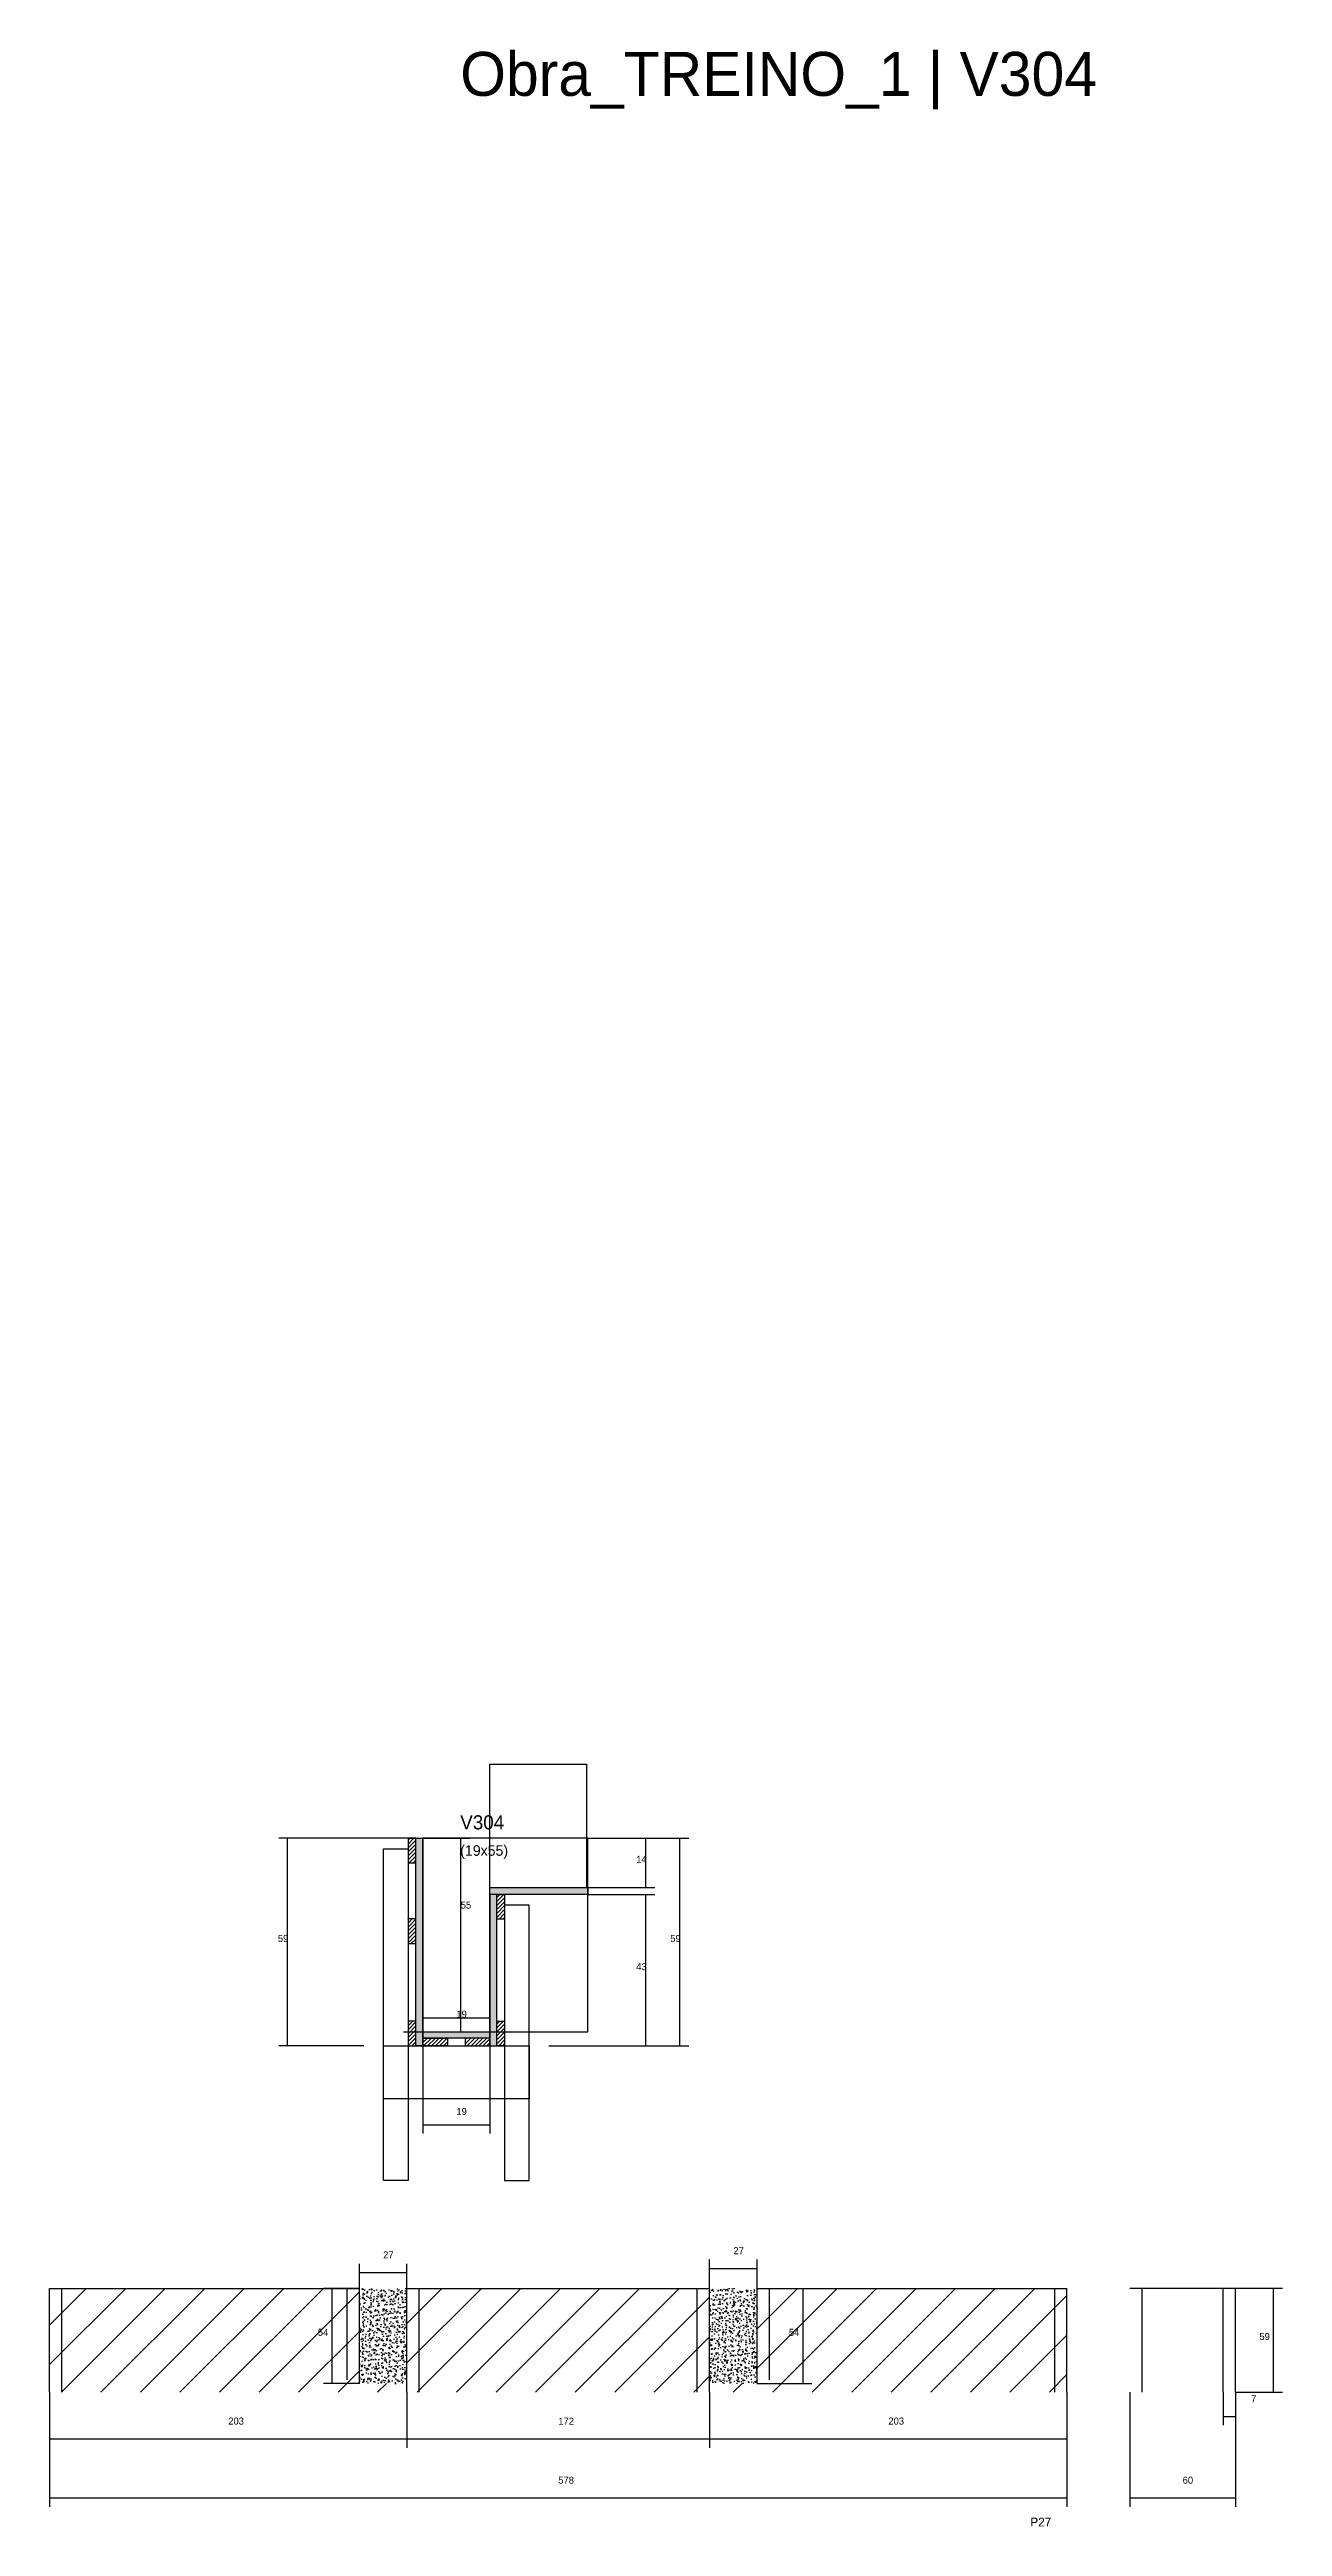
# Model space of a CAD drawing. Header units: metres. Extents: x -2848 to 22762, y -49062 to 1016.
# Drawn here: x 6167 to 6867, y -391 to 1016 of the extents above; entities that cross this region are included whole.
import ezdxf

# ---------------------------------------------------------------- set-up
doc = ezdxf.new("R2010")
doc.units = ezdxf.units.M
for name, color, linetype in [('CONCRETO', 251, 'Continuous'), ('COTA', 4, 'Continuous'), ('Cota Seção (2x)', 4, 'Continuous'), ('Hachura', 253, 'Continuous'), ('LABEL_ID', 3, 'Continuous'), ('Madeira', 126, 'Continuous'), ('NOMENCLATURA', 7, 'Continuous'), ('Painéis', 200, 'Continuous'), ('REAPROVEITAMENTO', 251, 'Continuous'), ('SARR_2.2x7', 40, 'Continuous'), ('SARR_3.5x7', 81, 'Continuous'), ('Texto Seção', 7, 'Continuous')]:
    doc.layers.add(name, color=color, linetype=linetype)

msp = doc.modelspace()

# ---------------------------------------------------------------- texts
at = {"layer": 'COTA'}
for s, p in [('14', (6500, -14)), ('59', (6296.4, -59)), ('59', (6519.3, -59)), ('43', (6500, -75)), ('19', (6397.8, -157.3)), ('27', (6356.2, -238.8)), ('27', (6555.2, -236.4)), ('54', (6319.1, -282.8)), ('54', (6586.7, -282.8)), ('59', (6854, -285.2)), ('7', (6849.3, -320.5)), ('203', (6268.2, -333.2)), ('172', (6455.7, -333.3)), ('203', (6643.2, -333.2)), ('578', (6455.7, -366.8)), ('60', (6810.4, -366.8))]:
    msp.add_text(s, height=4, dxfattribs=at).set_placement(p)
at = {"layer": 'Cota Seção (2x)'}
for s, p in [('55', (6400.3, -40)), ('19', (6397.8, -102))]:
    msp.add_text(s, height=4, dxfattribs=at).set_placement(p)
at = {"layer": 'LABEL_ID'}
msp.add_text('Obra_TREINO_1 | V304', height=25, dxfattribs=at).set_placement((6400, 990))
at = {"layer": 'NOMENCLATURA'}
msp.add_text('P27', height=5, dxfattribs=at).set_placement((6723.9, -391.1))
at = {"layer": 'Texto Seção'}
for s, height, p in [('V304', 8, (6400, 5)), ('(19x55)', 6, (6400, -10))]:
    msp.add_text(s, height=height, dxfattribs=at).set_placement(p)

# ---------------------------------------------------------------- hatches: boundary and pattern name
at = {"layer": 'COTA'}
h = msp.add_hatch(dxfattribs=at)
h.set_pattern_fill('AR-CONC', scale=0.03)
h.paths.add_polyline_path([(6369.7, -255.8), (6342.7, -255.8), (6342.7, -309.8), (6369.7, -309.8)])
h = msp.add_hatch(dxfattribs=at)
h.set_pattern_fill('AR-CONC', scale=0.03)
h.paths.add_polyline_path([(6568.7, -258), (6568.7, -255.8), (6541.7, -255.8), (6541.7, -309.8), (6568.7, -309.8)])
at = {"layer": 'Hachura'}
h = msp.add_hatch(dxfattribs=at)
h.set_pattern_fill('ANSI31', scale=0.5)
h.paths.add_polyline_path([(6370.4, -14), (6374.8, -14), (6374.8, -14), (6374.8, 0), (6374.8, 0), (6370.4, 0), (6370.4, 0), (6370.4, -14)])
h = msp.add_hatch(color=8, dxfattribs=at)
h.dxf.hatch_style = 1
h.paths.add_polyline_path([(6374.8, 0), (6378.8, 0), (6378.8, 0), (6378.8, -118), (6378.8, -118), (6374.8, -118), (6374.8, -118), (6374.8, 0)])
h = msp.add_hatch(color=8, dxfattribs=at)
h.dxf.hatch_style = 1
h.paths.add_polyline_path([(6416.8, -32), (6416.8, -28), (6416.8, -28), (6472.4, -28), (6472.4, -28), (6472.4, -32), (6472.4, -32), (6416.8, -32)])
h = msp.add_hatch(color=8, dxfattribs=at)
h.dxf.hatch_style = 1
h.paths.add_polyline_path([(6420.8, -32), (6416.8, -32), (6416.8, -32), (6416.8, -118), (6416.8, -118), (6420.8, -118), (6420.8, -118), (6420.8, -32)])
h = msp.add_hatch(dxfattribs=at)
h.set_pattern_fill('ANSI31', scale=0.5)
h.paths.add_polyline_path([(6425.2, -46), (6420.8, -46), (6420.8, -46), (6420.8, -32), (6420.8, -32), (6425.2, -32), (6425.2, -32), (6425.2, -46)])
h = msp.add_hatch(dxfattribs=at)
h.set_pattern_fill('ANSI31', scale=0.5)
h.paths.add_polyline_path([(6370.4, -59.9), (6374.8, -59.9), (6374.8, -59.9), (6374.8, -45.9), (6374.8, -45.9), (6370.4, -45.9), (6370.4, -45.9), (6370.4, -59.9)])
h = msp.add_hatch(dxfattribs=at)
h.set_pattern_fill('ANSI31', scale=0.5)
h.paths.add_polyline_path([(6370.4, -118), (6374.8, -118), (6374.8, -118), (6374.8, -104), (6374.8, -104), (6370.4, -104), (6370.4, -104), (6370.4, -118)])
h = msp.add_hatch(color=8, dxfattribs=at)
h.dxf.hatch_style = 1
h.paths.add_polyline_path([(6378.8, -113.6), (6378.8, -110), (6378.8, -110), (6416.8, -110), (6416.8, -110), (6416.8, -113.6), (6416.8, -113.6), (6378.8, -113.6)])
h = msp.add_hatch(dxfattribs=at)
h.set_pattern_fill('ANSI31', scale=0.5)
h.paths.add_polyline_path([(6425.2, -118), (6420.8, -118), (6420.8, -118), (6420.8, -104), (6420.8, -104), (6425.2, -104), (6425.2, -104), (6425.2, -118)])
h = msp.add_hatch(dxfattribs=at)
h.set_pattern_fill('ANSI31', scale=0.5)
h.paths.add_polyline_path([(6378.8, -118), (6378.8, -113.6), (6378.8, -113.6), (6392.8, -113.6), (6392.8, -113.6), (6392.8, -118), (6392.8, -118), (6378.8, -118)])
h = msp.add_hatch(dxfattribs=at)
h.set_pattern_fill('ANSI31', scale=0.5)
h.paths.add_polyline_path([(6416.8, -118), (6416.8, -113.6), (6416.8, -113.6), (6402.8, -113.6), (6402.8, -113.6), (6402.8, -118), (6402.8, -118), (6416.8, -118)])
at = {"layer": 'REAPROVEITAMENTO'}
h = msp.add_hatch(dxfattribs=at)
h.set_pattern_fill('ANSI31', scale=5)
h.paths.add_polyline_path([(6369.7, -309.8), (6342.7, -309.8), (6342.7, -309.8), (6342.7, -255.8), (6342.7, -255.8), (6166.7, -255.8), (6166.7, -255.8), (6166.7, -314.8), (6166.7, -314.8), (6369.7, -314.8), (6369.7, -314.8), (6369.7, -309.8)])
h = msp.add_hatch(dxfattribs=at)
h.set_pattern_fill('ANSI31', scale=5)
h.paths.add_polyline_path([(6541.7, -314.8), (6541.7, -255.8), (6541.7, -255.8), (6369.7, -255.8), (6369.7, -255.8), (6369.7, -314.8), (6369.7, -314.8), (6541.7, -314.8)])
h = msp.add_hatch(dxfattribs=at)
h.set_pattern_fill('ANSI31', scale=5)
h.paths.add_polyline_path([(6568.7, -309.8), (6541.7, -309.8), (6541.7, -309.8), (6541.7, -314.8), (6541.7, -314.8), (6744.7, -314.8), (6744.7, -314.8), (6744.7, -255.8), (6744.7, -255.8), (6568.7, -255.8), (6568.7, -255.8), (6568.7, -309.8)])

# ---------------------------------------------------------------- linework, layer by layer
at = {"layer": 'CONCRETO'}
for points in [[(6472.4, -28), (6472.4, 0), (6378.8, 0), (6378.8, -28), (6378.8, -28), (6378.8, -110), (6416.8, -110), (6416.8, -28)], [(6378.8, -110), (6472.4, -110), (6472.4, 0), (6378.8, 0)]]:
    msp.add_lwpolyline(points, close=True, dxfattribs=at)
at = {"layer": 'COTA'}
for p, q in [((6370.4, 0), (6296.9, 0)), ((6301.9, -118), (6301.9, 0)), ((6472.4, 0), (6529.8, 0)), ((6472.4, 0), (6510.5, 0)), ((6505.5, -28), (6505.5, 0)), ((6524.8, -118), (6524.8, 0)), ((6472.4, -28), (6510.5, -28)), ((6472.4, -32), (6510.5, -32)), ((6505.5, -118), (6505.5, -32)), ((6345.2, -118), (6296.9, -118)), ((6378.8, -118), (6378.8, -167.8)), ((6416.8, -118), (6416.8, -167.8)), ((6450.4, -118), (6529.8, -118)), ((6450.4, -118), (6510.5, -118)), ((6378.8, -162.8), (6416.8, -162.8)), ((6342.7, -255.8), (6342.7, -241.8)), ((6342.7, -246.8), (6369.7, -246.8)), ((6369.7, -255.8), (6369.7, -241.8)), ((6541.7, -255.8), (6541.7, -239.5)), ((6541.7, -244.5), (6568.7, -244.5)), ((6568.7, -255.8), (6568.7, -239.5)), ((6342.7, -255.8), (6322.3, -255.8)), ((6327.3, -309.8), (6327.3, -255.8)), ((6568.7, -255.8), (6599.8, -255.8)), ((6594.8, -309.8), (6594.8, -255.8)), ((6840.4, -255.7), (6867.1, -255.7)), ((6862.1, -314.7), (6862.1, -255.7)), ((6166.7, -314.8), (6166.7, -346.4)), ((6166.7, -314.8), (6166.7, -379.9)), ((6342.7, -309.8), (6322.3, -309.8)), ((6369.7, -314.8), (6369.7, -346.4)), ((6369.7, -314.8), (6369.7, -346.4)), ((6541.7, -314.8), (6541.7, -346.4)), ((6541.7, -314.8), (6541.7, -346.4)), ((6568.7, -309.8), (6599.8, -309.8)), ((6744.7, -314.8), (6744.7, -346.4)), ((6744.7, -314.8), (6744.7, -379.9)), ((6780.4, -314.7), (6780.4, -379.9)), ((6833.4, -314.7), (6833.4, -333.6)), ((6840.4, -314.7), (6840.4, -333.6)), ((6840.4, -314.7), (6867.1, -314.7)), ((6840.4, -314.7), (6840.4, -379.9)), ((6833.4, -328.6), (6840.4, -328.6)), ((6166.7, -341.4), (6369.7, -341.4)), ((6369.7, -341.4), (6541.7, -341.4)), ((6541.7, -341.4), (6744.7, -341.4)), ((6166.7, -374.9), (6744.7, -374.9)), ((6780.4, -374.9), (6840.4, -374.9))]:
    msp.add_line(p, q, dxfattribs=at)
at = {"layer": 'Cota Seção (2x)'}
for p, q in [((6370.4, 0), (6405.3, 0)), ((6400.3, -110), (6400.3, 0)), ((6378.8, -118), (6378.8, -97)), ((6416.8, -118), (6416.8, -97)), ((6367.8, -110), (6405.3, -110)), ((6378.8, -102), (6416.8, -102))]:
    msp.add_line(p, q, dxfattribs=at)
at = {"layer": 'Madeira'}
for points in [[(6370.4, -14), (6374.8, -14), (6374.8, 0), (6370.4, 0)], [(6425.2, -46), (6420.8, -46), (6420.8, -32), (6425.2, -32)], [(6370.4, -59.9), (6374.8, -59.9), (6374.8, -45.9), (6370.4, -45.9)], [(6370.4, -118), (6374.8, -118), (6374.8, -104), (6370.4, -104)], [(6425.2, -118), (6420.8, -118), (6420.8, -104), (6425.2, -104)], [(6378.8, -118), (6378.8, -113.6), (6392.8, -113.6), (6392.8, -118)], [(6416.8, -118), (6416.8, -113.6), (6402.8, -113.6), (6402.8, -118)]]:
    msp.add_lwpolyline(points, close=True, dxfattribs=at)
at = {"layer": 'Painéis'}
for p, q in [((6416.8, 42), (6472, 42)), ((6416.8, -28), (6416.8, 42)), ((6472, -28), (6472, 42)), ((6378.8, -118), (6378.8, 0)), ((6416.8, -28), (6472.4, -28)), ((6416.8, -32), (6416.8, -28)), ((6416.8, -28), (6472, -28)), ((6472.4, -32), (6472.4, -28)), ((6416.8, -118), (6416.8, -32)), ((6416.8, -118), (6416.8, -32)), ((6378.8, -110), (6416.8, -110)), ((6378.8, -113.6), (6378.8, -110)), ((6416.8, -113.6), (6416.8, -110)), ((6166.7, -255.8), (6342.7, -255.8)), ((6166.7, -314.8), (6166.7, -255.8)), ((6342.7, -309.8), (6342.7, -255.8)), ((6369.7, -255.8), (6541.7, -255.8)), ((6369.7, -314.8), (6369.7, -255.8)), ((6541.7, -314.8), (6541.7, -255.8)), ((6568.7, -255.8), (6744.7, -255.8)), ((6568.7, -309.8), (6568.7, -255.8)), ((6744.7, -314.8), (6744.7, -255.8)), ((6780.4, -255.7), (6840.4, -255.7)), ((6840.4, -314.7), (6840.4, -255.7))]:
    msp.add_line(p, q, dxfattribs=at)
for points in [[(6374.8, 0), (6378.8, 0), (6378.8, -118), (6374.8, -118)], [(6416.8, -32), (6416.8, -28), (6472.4, -28), (6472.4, -32)], [(6420.8, -32), (6416.8, -32), (6416.8, -118), (6420.8, -118)], [(6378.8, -113.6), (6378.8, -110), (6416.8, -110), (6416.8, -113.6)]]:
    msp.add_lwpolyline(points, close=True, dxfattribs=at)
at = {"layer": 'SARR_2.2x7'}
for p, q in [((6173.7, -314.8), (6173.7, -255.8)), ((6335.7, -307.8), (6335.7, -255.8)), ((6376.7, -314.8), (6376.7, -255.8)), ((6534.7, -314.8), (6534.7, -255.8)), ((6575.7, -307.8), (6575.7, -255.8)), ((6737.7, -314.8), (6737.7, -255.8)), ((6787.4, -314.7), (6787.4, -255.7)), ((6833.4, -314.7), (6833.4, -255.7))]:
    msp.add_line(p, q, dxfattribs=at)
at = {"layer": 'SARR_3.5x7'}
for points in [[(6356.4, -6), (6370.4, -6), (6370.4, -194.5), (6356.4, -194.5)], [(6439.2, -38), (6425.2, -38), (6425.2, -194.5), (6439.2, -194.5)], [(6356.4, -118), (6439.2, -118), (6439.2, -148.1), (6356.4, -148.1)]]:
    msp.add_lwpolyline(points, close=True, dxfattribs=at)

msp.set_redraw_order([(e.dxf.handle, doc.entitydb.next_handle()) for e in msp.query("TEXT MTEXT ATTDEF DIMENSION ARC_DIMENSION")])  # texts and dimensions are drawn at this point

doc.saveas('drawing.dxf')
